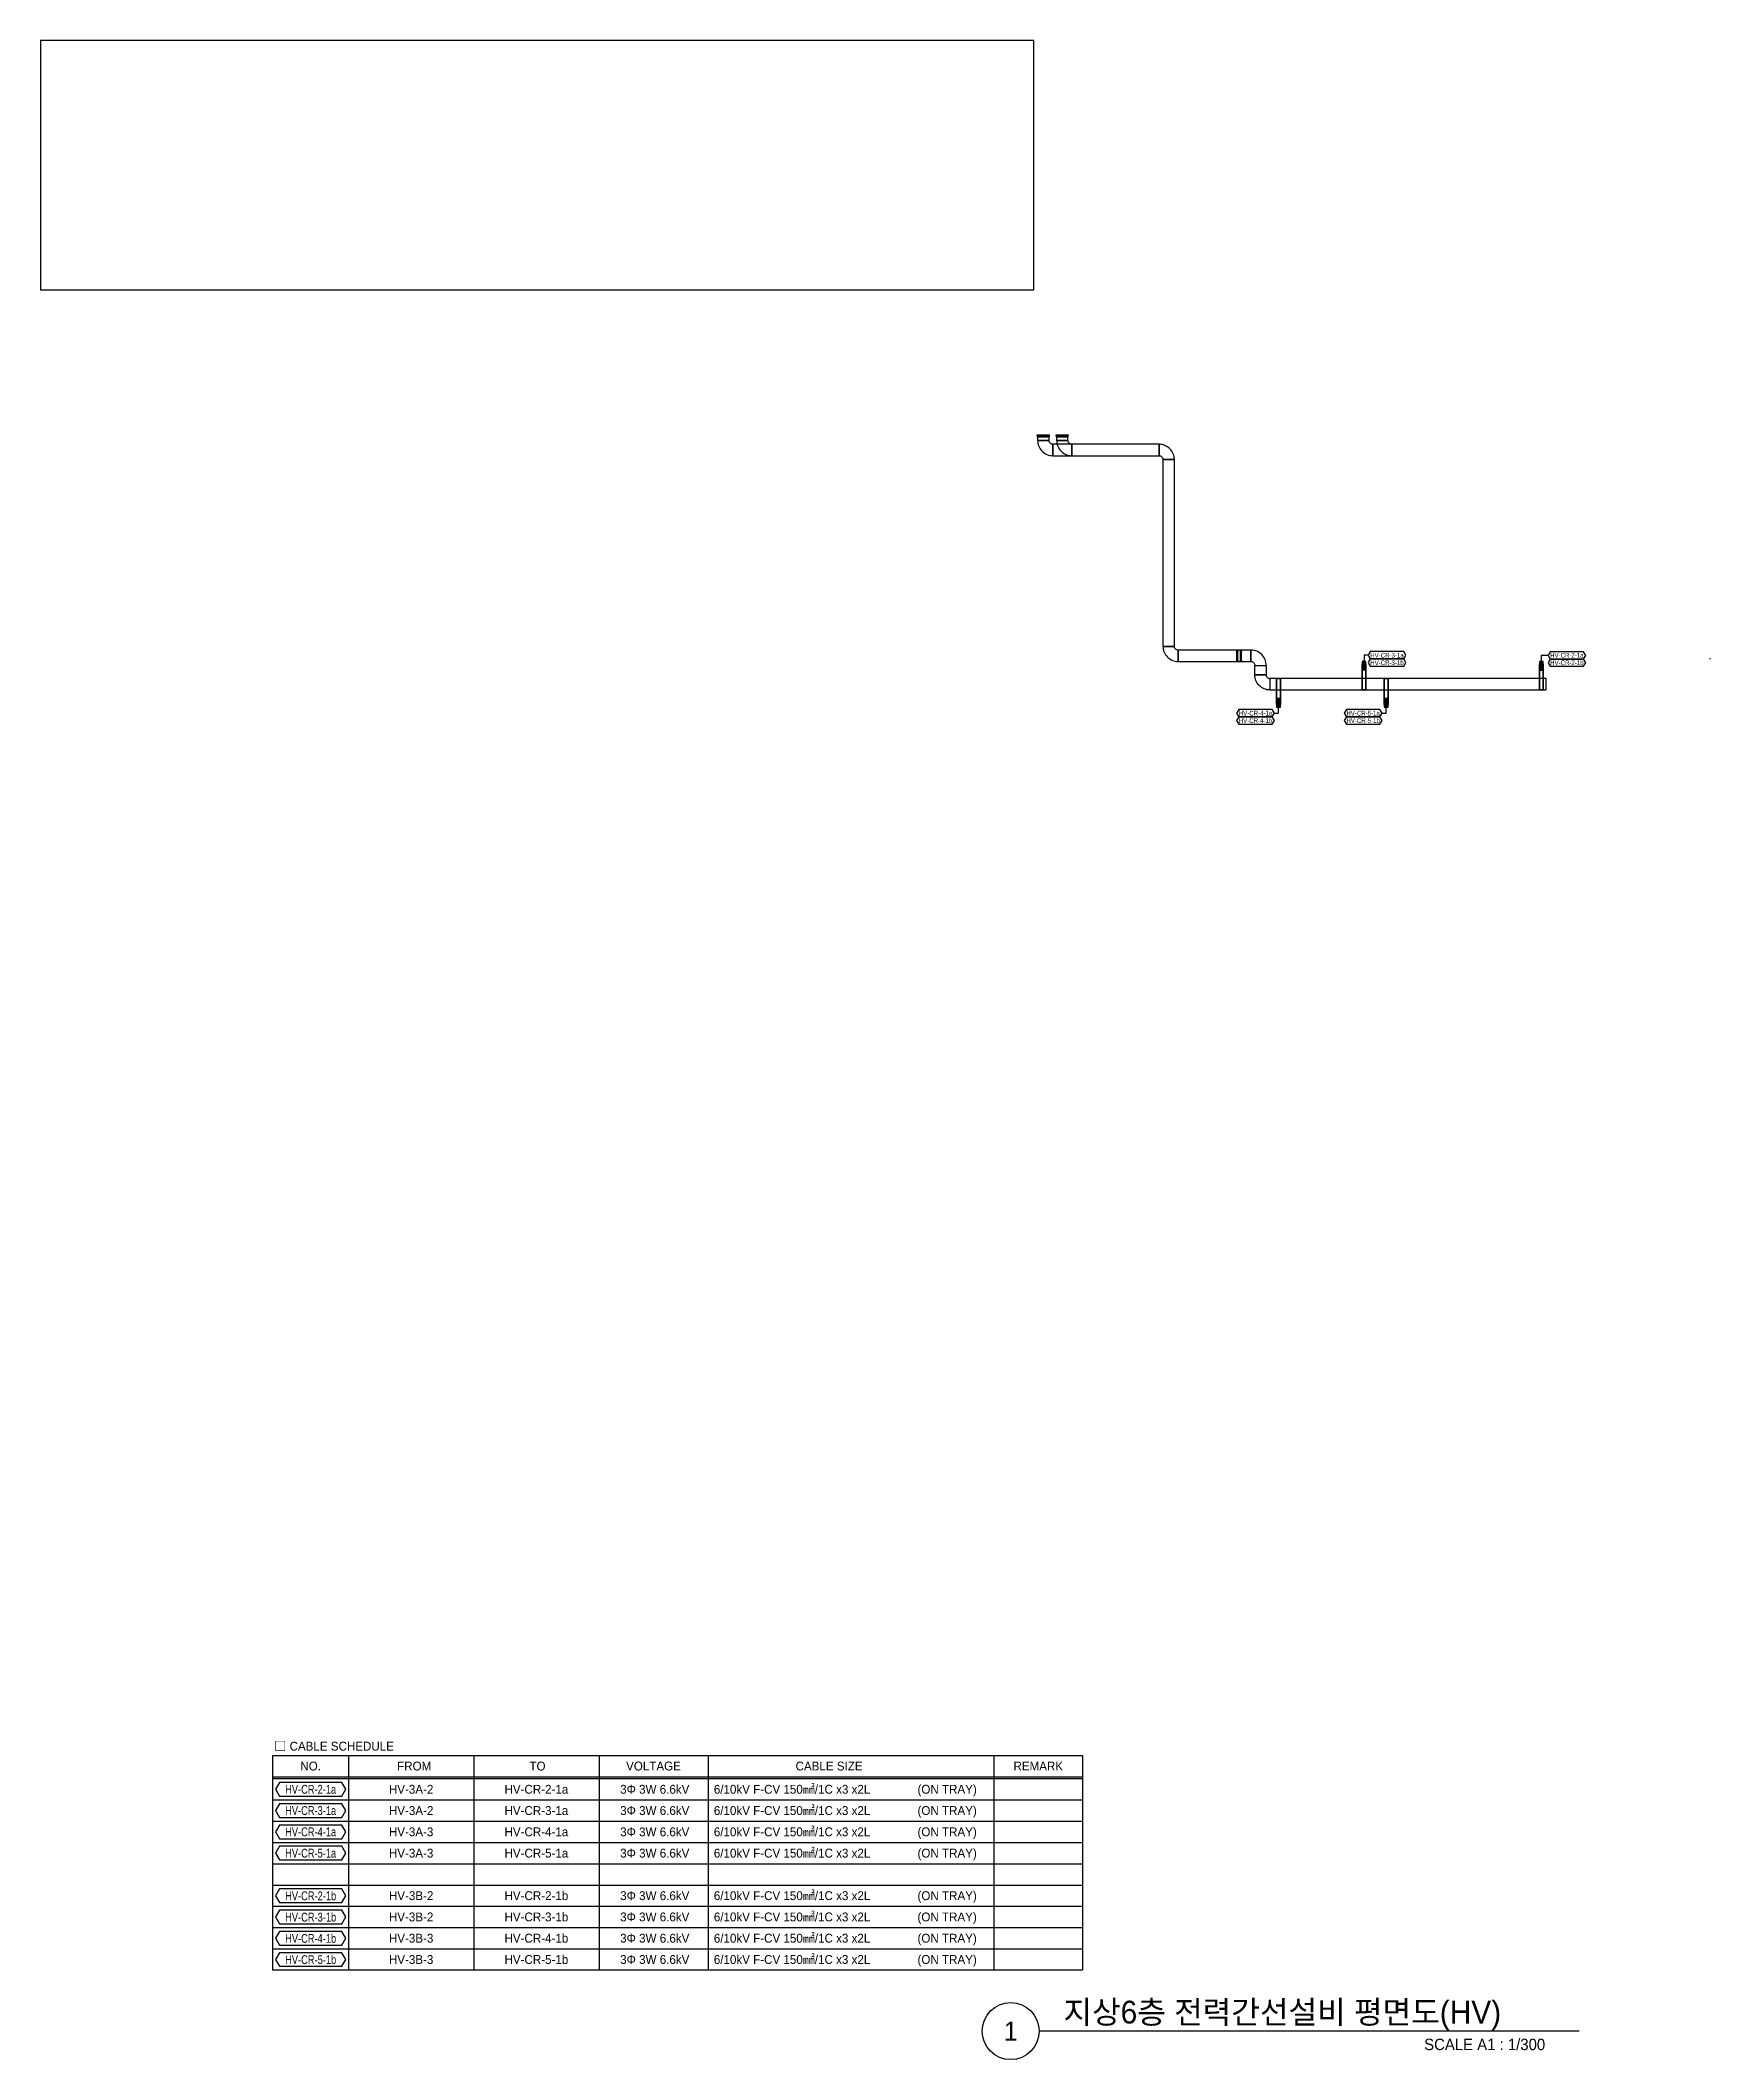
# Model space of a CAD drawing. Header units: millimetres. Extents: x 14100 to 374841, y -351975 to 881100.
# Drawn here: x 14100 to 146004, y 721650 to 881100 of the extents above; entities that cross this region are included whole.
import ezdxf
from ezdxf.enums import TextEntityAlignment as Align

# ---------------------------------------------------------------- set-up
doc = ezdxf.new("R2010")
doc.units = ezdxf.units.MM
doc.header["$LTSCALE"] = 150
doc.set_wipeout_variables(frame=1)
doc.layers.get('Defpoints').update_dxf_attribs({"color": 150})
for name, color, linetype in [('-----26 Electrical Cable Tray_HV_UT A', 1, 'Continuous'), ('-----26 Electrical Cable Tray_HV_UT B', 71, 'Continuous'), ('-----26 Electrical Cable Tray_HV_발전기 B', 103, 'Continuous'), ('-----29 Cable Schedule', 1, 'Continuous'), ('-----29 Indicator', 1, 'Continuous'), ('-----29 주기', 1, 'Continuous'), ('-----30 Text', 2, 'Continuous'), ('-----41 Drawing Title', 2, 'Continuous'), ('-----99 Cable Schedule', 2, 'Continuous'), ('A-HAT-MATL', 8, 'Continuous')]:
    doc.layers.add(name, color=color, linetype=linetype)
doc.styles.add('ELEC', font='Dotum.ttf')

msp = doc.modelspace()

# ---------------------------------------------------------------- texts
at = {"layer": '-----30 Text', "linetype": 'Continuous', "style": 'ELEC', "width": 0.8}
for s, p in [('HV-CR-3-1a', (120444, 832543)), ('HV-CR-2-1a', (134652, 832539)), ('HV-CR-3-1b', (120444, 831965)), ('HV-CR-2-1b', (134652, 831961)), ('HV-CR-4-1a', (110062, 827971)), ('HV-CR-4-1b', (110062, 827394)), ('HV-CR-5-1a', (118563, 827971)), ('HV-CR-5-1b', (118563, 827394))]:
    msp.add_text(s, height=375, dxfattribs=at).set_placement(p, align=Align.MIDDLE)
at = {"layer": '-----41 Drawing Title', "color": 2, "style": 'ELEC'}
msp.add_text('지상6층 전력간선설비 평면도(HV)', height=1800, dxfattribs=at).set_placement((94895, 724500))
at = {"layer": '-----41 Drawing Title', "color": 7, "style": 'ELEC'}
msp.add_text('1', height=1500, dxfattribs=at).set_placement((90728, 723900), align=Align.MIDDLE)
at = {"layer": '-----41 Drawing Title', "style": 'ELEC'}
msp.add_text('SCALE A1 : 1/300', height=900, dxfattribs=at).set_placement((132937, 722400), align=Align.RIGHT)
at = {"color": 0, "style": 'ELEC', "width": 0.7}
for p in [(93327, 849851, 0), (94827, 849851, 0)]:
    msp.add_text('HV 트레이-UT', height=50, dxfattribs=at).set_placement(p, align=Align.MIDDLE_CENTER)

# ---------------------------------------------------------------- blocks, each defined once
blk = doc.blocks.new('A$550585017316')
at = {"color": 0}
for p, q in [((400, 300), (0, 300)), ((0, 300), (0, 0)), ((0, 0), (400, 0)), ((500, 300), (400, 300)), ((400, 0), (500, 0)), ((500, 0), (500, 300))]:
    blk.add_line(p, q, dxfattribs=at)
at = {"color": 8}
for p, q in [((100, 0), (0, 300)), ((0, 0), (100, 300)), ((100, 150), (400, 300)), ((100, 300), (100, 0)), ((100, 150), (400, 0)), ((400, 0), (400, 300))]:
    blk.add_line(p, q, dxfattribs=at)
blk = doc.blocks.new('A$C9a0ab699')
h = blk.add_hatch(color=0)
edge = h.paths.add_edge_path()
edge.add_arc((64, 64), 64, -360, 0, ccw=False)
at = {"color": 0}
blk.add_circle((64, 64), 64, dxfattribs=at)

# ---------------------------------------------------------------- linework, layer by layer
at = {"layer": '-----26 Electrical Cable Tray_HV_UT A', "elevation": 0}
for points in [[(92854, 849905), (92854, 849805), (93754, 849805), (93754, 849905)], [(93754, 849505), (93754, 849905), (92854, 849905), (92854, 849505)], [(103654, 833250), (103654, 848005), (102754, 848005), (102754, 833250)], [(103954, 832050), (109704, 832050), (109704, 832950), (103954, 832950)], [(108954, 832050), (108954, 832950), (108854, 832950), (108854, 832050)], [(110904, 831750), (110904, 831005), (110004, 831005), (110004, 831750)], [(118478, 831359), (118478, 829809), (118778, 829809), (118778, 831359)], [(132479, 831355), (132479, 829805), (132779, 829805), (132779, 831355)], [(111204, 829805), (133004, 829805), (133004, 830705), (111204, 830705)], [(112029, 829155), (112029, 830705), (111729, 830705), (111729, 829155)], [(120529, 829155), (120529, 830705), (120229, 830705), (120229, 829155)]]:
    msp.add_lwpolyline(points, close=True, dxfattribs=at)
for points in [[(93754, 849905), (92854, 849805)], [(92854, 849905), (93754, 849805)], [(108854, 832950), (108954, 832050)], [(108954, 832950), (108854, 832050)]]:
    msp.add_lwpolyline(points, dxfattribs=at)
at = {"layer": '-----26 Electrical Cable Tray_HV_UT A'}
for points in [[(94054, 849205), (94054, 849205, -0.4142136), (93754, 849505), (93754, 849505), (92854, 849505, 0.4142136), (94054, 848305)], [(102454, 848305), (102454, 848305, -0.4142136), (102754, 848005), (102754, 848005), (103654, 848005, 0.4142136), (102454, 849205)]]:
    msp.add_lwpolyline(points, format="xyb", close=True, dxfattribs=at)
msp.add_lwpolyline([(94054, 848305), (102454, 848305), (102454, 849205), (94054, 849205)], close=True, dxfattribs=at)
at = {"layer": '-----26 Electrical Cable Tray_HV_UT A', "elevation": 0}
for points in [[(103954, 832950), (103954, 832950, -0.4142136), (103654, 833250), (103654, 833250), (102754, 833250, 0.4142136), (103954, 832050)], [(109704, 832050), (109704, 832050, -0.4142136), (110004, 831750), (110004, 831750), (110904, 831750, 0.4142136), (109704, 832950)], [(110904, 831005), (110904, 831005, 0.4142136), (111204, 830705), (111204, 830705), (111204, 829805, -0.4142136), (110004, 831005)]]:
    msp.add_lwpolyline(points, format="xyb", close=True, dxfattribs=at)
at = {"layer": '-----26 Electrical Cable Tray_HV_UT B', "elevation": 0}
for points in [[(94354, 849905), (94354, 849805), (95254, 849805), (95254, 849905)], [(95254, 849505), (95254, 849905), (94354, 849905), (94354, 849505)], [(103654, 833250), (103654, 848005), (102754, 848005), (102754, 833250)], [(103954, 832050), (109704, 832050), (109704, 832950), (103954, 832950)], [(108654, 832050), (108654, 832950), (108554, 832950), (108554, 832050)], [(110904, 831750), (110904, 831005), (110004, 831005), (110004, 831750)], [(118779, 831555), (118779, 829805), (118479, 829805), (118479, 831555)], [(132779, 831555), (132780, 829805), (132480, 829805), (132479, 831555)], [(111204, 829805), (133004, 829805), (133004, 830705), (111204, 830705)], [(111728, 828955), (111729, 830705), (112029, 830705), (112028, 828955)], [(120229, 828955), (120229, 830705), (120529, 830705), (120529, 828955)]]:
    msp.add_lwpolyline(points, close=True, dxfattribs=at)
for points in [[(95254, 849905), (94354, 849805)], [(94354, 849905), (95254, 849805)], [(108554, 832950), (108654, 832050)], [(108654, 832950), (108554, 832050)]]:
    msp.add_lwpolyline(points, dxfattribs=at)
at = {"layer": '-----26 Electrical Cable Tray_HV_UT B'}
for points in [[(95554, 849205), (95554, 849205, -0.4142136), (95254, 849505), (95254, 849505), (94354, 849505, 0.4142136), (95554, 848305)], [(102454, 848305), (102454, 848305, -0.4142136), (102754, 848005), (102754, 848005), (103654, 848005, 0.4142136), (102454, 849205)]]:
    msp.add_lwpolyline(points, format="xyb", close=True, dxfattribs=at)
msp.add_lwpolyline([(95554, 848305), (102454, 848305), (102454, 849205), (95554, 849205)], close=True, dxfattribs=at)
at = {"layer": '-----26 Electrical Cable Tray_HV_UT B', "elevation": 0}
for points in [[(103954, 832950), (103954, 832950, -0.4142136), (103654, 833250), (103654, 833250), (102754, 833250, 0.4142136), (103954, 832050)], [(109704, 832050), (109704, 832050, -0.4142136), (110004, 831750), (110004, 831750), (110904, 831750, 0.4142136), (109704, 832950)], [(110904, 831005), (110904, 831005, 0.4142136), (111204, 830705), (111204, 830705), (111204, 829805, -0.4142136), (110004, 831005)]]:
    msp.add_lwpolyline(points, format="xyb", close=True, dxfattribs=at)
at = {"layer": '-----29 주기', "elevation": 0}
for points in [[(119121, 832832), (118955, 832543), (119121, 832254), (121767, 832254), (121934, 832543), (121767, 832832)], [(119121, 832254), (118955, 831965), (119121, 831677), (121767, 831677), (121934, 831965), (121767, 832254)], [(117240, 828260), (117073, 827971), (117240, 827683), (119886, 827683), (120052, 827971), (119886, 828260)], [(117240, 827683), (117073, 827394), (117240, 827105), (119886, 827105), (120052, 827394), (119886, 827683)]]:
    msp.add_lwpolyline(points, close=True, dxfattribs=at)
at = {"layer": '-----29 주기'}
for points in [[(133329, 832827), (133162, 832539), (133329, 832250), (135975, 832250), (136142, 832539), (135975, 832827)], [(133329, 832250), (133162, 831961), (133329, 831672), (135975, 831672), (136142, 831961), (135975, 832250)], [(108740, 828260), (108573, 827971), (108740, 827682), (111385, 827682), (111552, 827971), (111385, 828260)], [(108740, 827682), (108573, 827394), (108740, 827105), (111385, 827105), (111552, 827394), (111385, 827682)]]:
    msp.add_lwpolyline(points, close=True, dxfattribs=at)
at = {"layer": '-----41 Drawing Title', "color": 7}
msp.add_line((135622, 723900), (92978, 723900), dxfattribs=at)
msp.add_circle((90728, 723900), 2250, dxfattribs=at)
at = {"layer": '-----99 Cable Schedule', "color": 1, "elevation": 0}
for points in [[(118955, 832543), (118631, 832543), (118628, 831809)], [(120052, 827971), (120376, 827971), (120379, 828705)]]:
    msp.add_lwpolyline(points, dxfattribs=at)
at = {"layer": '-----99 Cable Schedule', "color": 1}
for points in [[(133162, 832539), (132631, 832539), (132629, 831805)], [(111552, 827971), (111876, 827971), (111879, 828705)]]:
    msp.add_lwpolyline(points, dxfattribs=at)
at = {"color": 0, "elevation": 0}
for points in [[(92829, 849905), (92829, 849955), (93779, 849955), (93779, 849905), (92829, 849905)], [(92879, 849805), (92854, 849805), (92854, 849905), (93754, 849905), (93754, 849805), (93729, 849805)], [(94329, 849905), (94329, 849955), (95279, 849955), (95279, 849905), (94329, 849905)], [(94379, 849805), (94354, 849805), (94354, 849905), (95254, 849905), (95254, 849805), (95229, 849805)]]:
    msp.add_lwpolyline(points, dxfattribs=at)
at = {"layer": 'A-HAT-MATL', "elevation": 0}
msp.add_lwpolyline([(146004, 832275), (145904, 832275)], dxfattribs=at)
at = {"layer": 'Defpoints', "elevation": 0}
msp.add_lwpolyline([(92554, 881100), (14100, 881100), (14100, 861405), (92554, 861405)], close=True, dxfattribs=at)

# ---------------------------------------------------------------- block references
at = {"layer": '-----26 Electrical Cable Tray_HV_UT A', "xscale": -1}
for p, rotation in [((118778, 831859), 90), ((132779, 831855), 90), ((111729, 828655), 270), ((120229, 828655), 270)]:
    msp.add_blockref('A$550585017316', p, dxfattribs=dict(at, rotation=rotation))
at = {"layer": '-----26 Electrical Cable Tray_HV_UT B'}
for p, rotation in [((118479, 832055, 0), 270), ((132479, 832055), 270), ((112028, 828455), 90), ((120529, 828455), 90)]:
    msp.add_blockref('A$550585017316', p, dxfattribs=dict(at, rotation=rotation))
at = {"layer": '-----99 Cable Schedule', "color": 1, "xscale": -1.5, "yscale": 1.5, "zscale": 1.5}
for p, rotation in [((118724, 831905), 90), ((118725, 832101, 0), 90), ((132725, 832101), 90), ((132725, 831901), 90), ((111782, 828409), 270), ((111783, 828609), 270), ((120282, 828409), 270), ((120283, 828609), 270)]:
    msp.add_blockref('A$C9a0ab699', p, dxfattribs=dict(at, rotation=rotation))

msp.set_redraw_order([(e.dxf.handle, doc.entitydb.next_handle()) for e in msp.query("TEXT MTEXT ATTDEF DIMENSION ARC_DIMENSION")])  # texts and dimensions are drawn at this point

# ---------------------------------------------------------------- wipeouts: each hides what was drawn before it
at = {"color": 3}
msp.add_wipeout([(32454, 745672), (96407, 745672), (96407, 728716), (32454, 728716)], dxfattribs=at).translate(0, 0, 0).dxf.layer = '-----26 Electrical Cable Tray_HV_발전기 B'

# ---------------------------------------------------------------- next in the draw order: linework, layer by layer
at = {"layer": '-----29 Cable Schedule'}
for p, q in [((38434, 745672, 0), (38434, 743836, 0)), ((48325, 745672, 0), (48325, 743836, 0)), ((58217, 745672, 0), (58217, 743836, 0)), ((66828, 745672, 0), (66828, 743836, 0)), ((89407, 745672, 0), (89407, 743836, 0))]:
    msp.add_line(p, q, dxfattribs=at)
at = {"layer": '-----29 Cable Schedule', "color": 3}
for p, q in [((32454, 743992, 0), (96407, 743992, 0)), ((32454, 743836, 0), (96407, 743836, 0))]:
    msp.add_line(p, q, dxfattribs=at)
at = {"layer": '-----29 Cable Schedule', "color": 1}
for p, q in [((38434, 743836, 0), (38434, 728716, 0)), ((48325, 743836, 0), (48325, 728716, 0)), ((58217, 743836, 0), (58217, 728716, 0)), ((66828, 743836, 0), (66828, 728716, 0)), ((89407, 743836, 0), (89407, 728716, 0)), ((32454, 742156, 0), (96407, 742156, 0)), ((32454, 740476, 0), (96407, 740476, 0)), ((32454, 738796, 0), (96407, 738796, 0)), ((32454, 737116, 0), (96407, 737116, 0)), ((32454, 735436, 0), (96407, 735436, 0)), ((32454, 733756, 0), (96407, 733756, 0)), ((32454, 732076, 0), (96407, 732076, 0)), ((32454, 730396, 0), (96407, 730396, 0))]:
    msp.add_line(p, q, dxfattribs=at)
at = {"layer": '-----29 Cable Schedule', "color": 3, "elevation": 0}
msp.add_lwpolyline([(32454, 745672), (96407, 745672), (96407, 728716), (32454, 728716)], close=True, dxfattribs=at)
at = {"layer": '-----29 주기', "elevation": 0}
for points in [[(32974, 743535), (32663, 742996), (32974, 742457), (37913, 742457), (38224, 742996), (37913, 743535)], [(32974, 741855), (32663, 741316), (32974, 740777), (37913, 740777), (38224, 741316), (37913, 741855)], [(32974, 740175), (32663, 739636), (32974, 739097), (37913, 739097), (38224, 739636), (37913, 740175)], [(32974, 738495), (32663, 737956), (32974, 737417), (37913, 737417), (38224, 737956), (37913, 738495)], [(32974, 735135), (32663, 734596), (32974, 734057), (37913, 734057), (38224, 734596), (37913, 735135)], [(32974, 733455), (32663, 732916), (32974, 732377), (37913, 732377), (38224, 732916), (37913, 733455)], [(32974, 731775), (32663, 731236), (32974, 730697), (37913, 730697), (38224, 731236), (37913, 731775)], [(32974, 730095), (32663, 729556), (32974, 729017), (37913, 729017), (38224, 729556), (37913, 730095)]]:
    msp.add_lwpolyline(points, close=True, dxfattribs=at)

# ---------------------------------------------------------------- next in the draw order: texts
at = {"layer": '-----29 Indicator', "color": 2, "linetype": 'Continuous', "style": 'ELEC'}
msp.add_text('□ CABLE SCHEDULE', height=700, dxfattribs=at).set_placement((32569, 746401, 0), align=Align.MIDDLE_LEFT)
at = {"layer": '-----30 Text', "style": 'ELEC'}
msp.add_text('NO.', height=700, dxfattribs=at).set_placement((35444, 744832, 0), align=Align.MIDDLE)
for s, p in [('FROM', (43620, 744832, 0)), ('TO', (53359, 744832, 0)), ('VOLTAGE', (62519, 744832, 0)), ('CABLE SIZE', (76385, 744832, 0)), ('REMARK', (92907, 744832, 0)), ('HV-3A-2', (43379, 742996, 0)), ('HV-CR-2-1a', (53271, 742996, 0)), ('3Φ 3W 6.6kV', (62621, 742996, 0)), ('HV-3A-2', (43379, 741316, 0)), ('HV-CR-3-1a', (53271, 741316, 0)), ('3Φ 3W 6.6kV', (62621, 741316, 0)), ('HV-3A-3', (43379, 739636, 0)), ('HV-CR-4-1a', (53271, 739636, 0)), ('3Φ 3W 6.6kV', (62621, 739636, 0)), ('HV-3A-3', (43379, 737956, 0)), ('HV-CR-5-1a', (53271, 737956, 0)), ('3Φ 3W 6.6kV', (62621, 737956, 0)), ('HV-3B-2', (43379, 734596, 0)), ('HV-CR-2-1b', (53271, 734596, 0)), ('3Φ 3W 6.6kV', (62621, 734596, 0)), ('HV-3B-2', (43379, 732916, 0)), ('HV-CR-3-1b', (53271, 732916, 0)), ('3Φ 3W 6.6kV', (62621, 732916, 0)), ('HV-3B-3', (43379, 731236, 0)), ('HV-CR-4-1b', (53271, 731236, 0)), ('3Φ 3W 6.6kV', (62621, 731236, 0)), ('HV-3B-3', (43379, 729556, 0)), ('HV-CR-5-1b', (53271, 729556, 0)), ('3Φ 3W 6.6kV', (62621, 729556, 0))]:
    msp.add_text(s, height=700, dxfattribs=at).set_placement(p, align=Align.MIDDLE_CENTER)
at = {"layer": '-----30 Text', "linetype": 'Continuous', "style": 'ELEC', "width": 0.8}
for s, p in [('HV-CR-2-1a', (35444, 742996, 0)), ('HV-CR-3-1a', (35444, 741316, 0)), ('HV-CR-4-1a', (35444, 739636, 0)), ('HV-CR-5-1a', (35444, 737956, 0)), ('HV-CR-2-1b', (35444, 734596, 0)), ('HV-CR-3-1b', (35444, 732916, 0)), ('HV-CR-4-1b', (35444, 731236, 0)), ('HV-CR-5-1b', (35444, 729556, 0))]:
    msp.add_text(s, height=700, dxfattribs=at).set_placement(p, align=Align.MIDDLE)
at = {"layer": '-----30 Text', "style": 'ELEC'}
for p in [(67285, 742996, 0), (67285, 741316, 0), (67285, 739636, 0), (67285, 737956, 0), (67285, 734596, 0), (67285, 732916, 0), (67285, 731236, 0), (67285, 729556, 0)]:
    msp.add_text('6/10kV F-CV 150㎟/1C x3 x2L', height=700, dxfattribs=at).set_placement(p, align=Align.MIDDLE_LEFT)
for p in [(88050, 742996, 0), (88050, 741316, 0), (88050, 739636, 0), (88050, 737956, 0), (88050, 734596, 0), (88050, 732916, 0), (88050, 731236, 0), (88050, 729556, 0)]:
    msp.add_text('(ON TRAY)', height=700, dxfattribs=at).set_placement(p, align=Align.MIDDLE_RIGHT)

doc.saveas('drawing.dxf')
